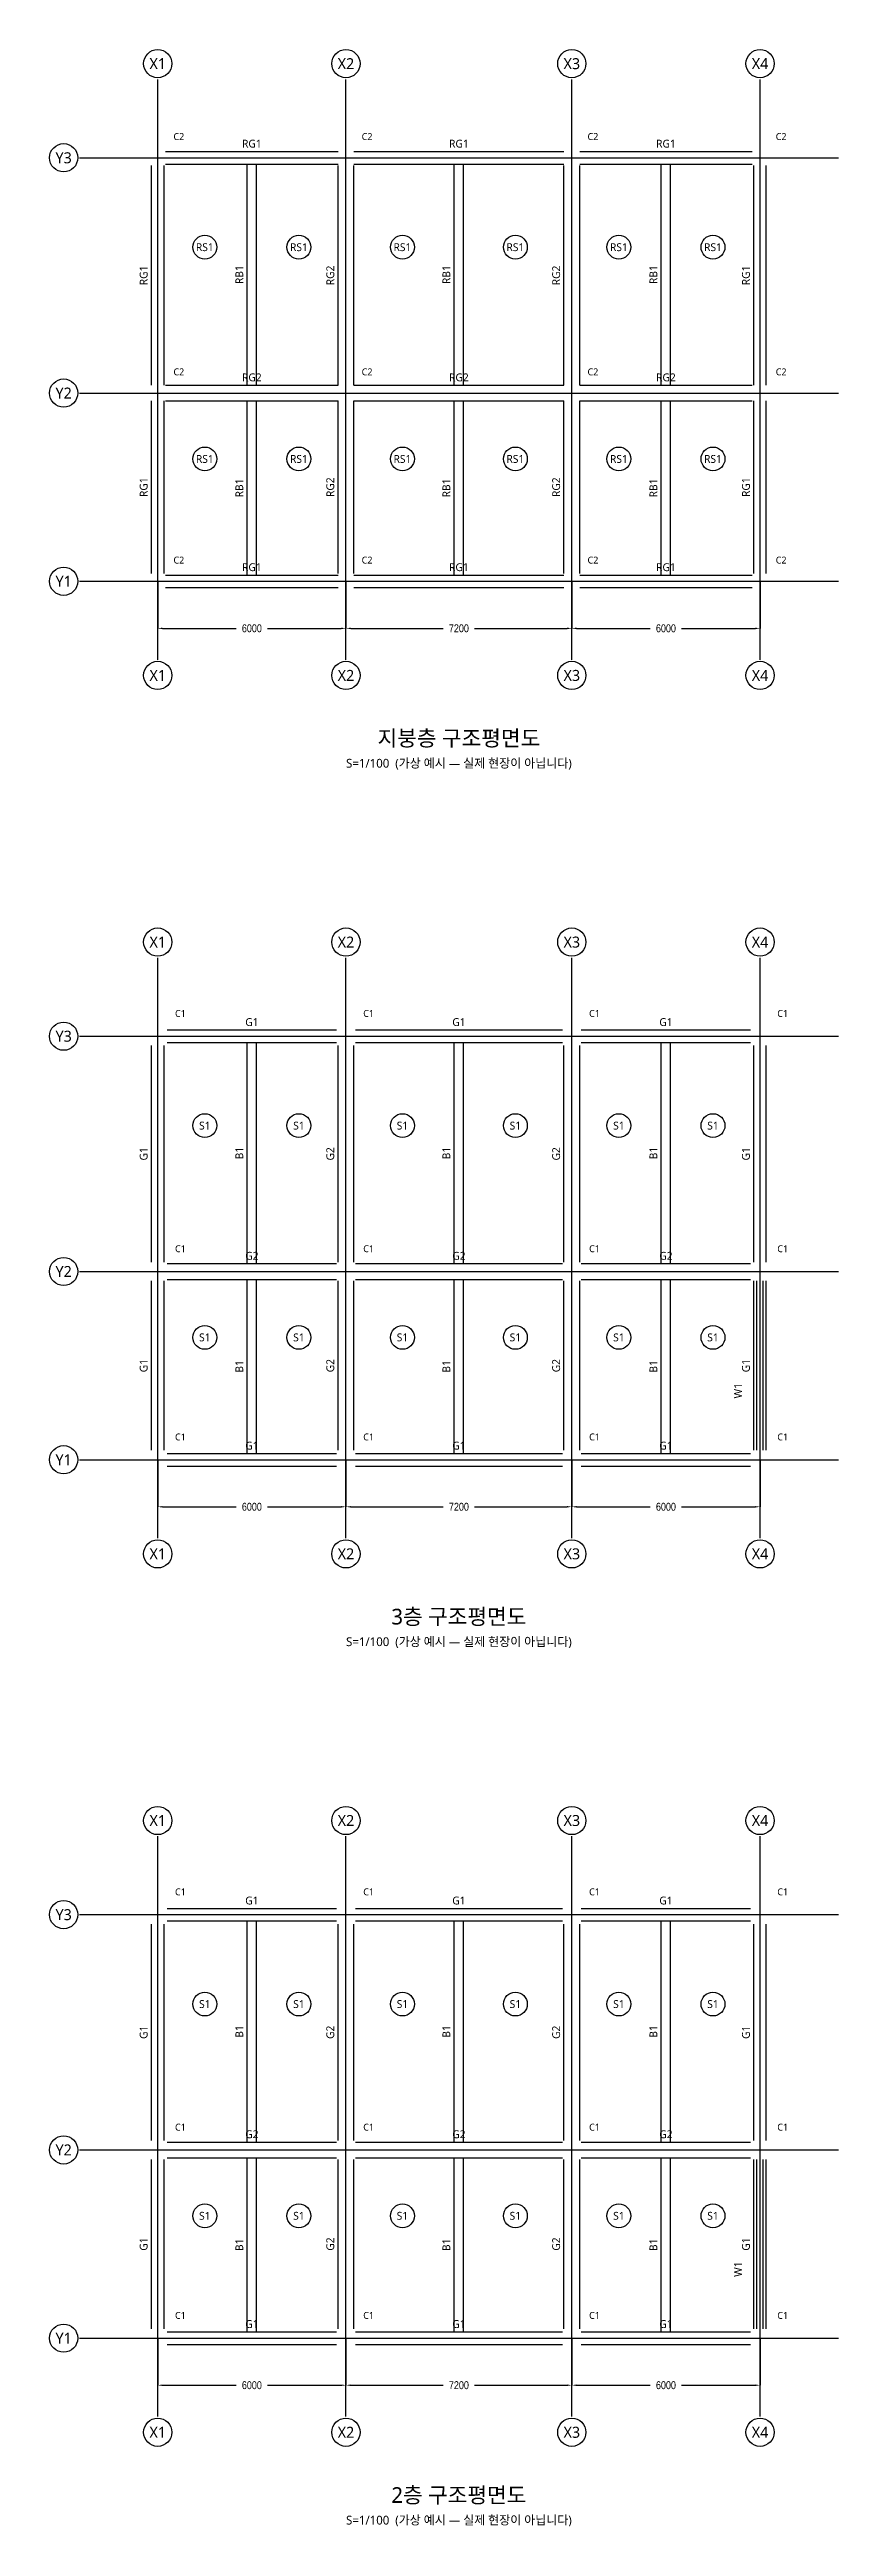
# Model space of a CAD drawing. Header units: millimetres. Extents: x -3450 to 55700, y -6002 to 73083.
# Drawn here: x -3450 to 21700, y -6002 to 72950 of the extents above; entities that cross this region are included whole.
import ezdxf
from ezdxf.enums import TextEntityAlignment as Align

# ---------------------------------------------------------------- set-up
doc = ezdxf.new("R2010")
doc.units = ezdxf.units.MM
for name, color, linetype in [('S-BEAM', 3, 'Continuous'), ('S-BEAM-TXT', 2, 'Continuous'), ('S-COLU', 7, 'Continuous'), ('S-DIMS', 8, 'Continuous'), ('S-GRID', 1, 'Continuous'), ('S-SLAB-TXT', 4, 'Continuous'), ('S-TITLE', 7, 'Continuous'), ('S-WALL', 5, 'Continuous')]:
    doc.layers.add(name, color=color, linetype=linetype)
doc.styles.add('KOR', font='malgun.ttf')
doc.styles.add('OpenSansCondensed-Light', font='OpenSansCondensed-Light.ttf')
doc.dimstyles.get("Standard").update_dxf_attribs({"dimtxt": 2.5, "dimasz": 2.5, "dimexe": 1.25, "dimexo": 0.625, "dimtad": 1, "dimcen": 2.5, "dimazin": 3, "dimtfac": 1, "dimtmove": 0, "dimatfit": 3})

msp = doc.modelspace()

# ---------------------------------------------------------------- texts
at = {"layer": 'S-BEAM-TXT', "style": 'KOR'}
for s, p in [('RG1', (3000, 69950)), ('RG1', (9600, 69950)), ('RG1', (16200, 69950)), ('RG2', (3000, 62500)), ('RG2', (9600, 62500)), ('RG2', (16200, 62500)), ('RG1', (3000, 56450)), ('RG1', (9600, 56450)), ('RG1', (16200, 56450)), ('G1', (3000, 41950)), ('G1', (9600, 41950)), ('G1', (16200, 41950)), ('G2', (3000, 34500)), ('G2', (9600, 34500)), ('G2', (16200, 34500)), ('G1', (3000, 28450)), ('G1', (9600, 28450)), ('G1', (16200, 28450)), ('G1', (3000, 13950)), ('G1', (9600, 13950)), ('G1', (16200, 13950)), ('G2', (3000, 6500)), ('G2', (9600, 6500)), ('G2', (16200, 6500)), ('G1', (3000, 450)), ('G1', (9600, 450)), ('G1', (16200, 450))]:
    msp.add_text(s, height=250, dxfattribs=at).set_placement(p, align=Align.MIDDLE_CENTER)
for s, p in [('RG1', (-450, 65750)), ('RB1', (2600, 65775)), ('RG2', (5500, 65750)), ('RB1', (9200, 65775)), ('RG2', (12700, 65750)), ('RB1', (15800, 65775)), ('RG1', (18750, 65750)), ('RG1', (-450, 59000)), ('RG2', (5500, 59000)), ('RG2', (12700, 59000)), ('RG1', (18750, 59000)), ('RB1', (2600, 58975)), ('RB1', (9200, 58975)), ('RB1', (15800, 58975)), ('B1', (2600, 37775)), ('G2', (5500, 37750)), ('B1', (9200, 37775)), ('G2', (12700, 37750)), ('B1', (15800, 37775)), ('G1', (-450, 37750)), ('G1', (18750, 37750)), ('G1', (-450, 31000)), ('B1', (2600, 30975)), ('G2', (5500, 31000)), ('B1', (9200, 30975)), ('G2', (12700, 31000)), ('B1', (15800, 30975)), ('G1', (18750, 31000)), ('G1', (-450, 9750)), ('B1', (2600, 9775)), ('G2', (5500, 9750)), ('B1', (9200, 9775)), ('G2', (12700, 9750)), ('B1', (15800, 9775)), ('G1', (18750, 9750)), ('G2', (5500, 3000)), ('G2', (12700, 3000)), ('G1', (-450, 3000)), ('B1', (2600, 2975)), ('B1', (9200, 2975)), ('B1', (15800, 2975)), ('G1', (18750, 3000))]:
    msp.add_text(s, height=250, rotation=90, dxfattribs=at).set_placement(p, align=Align.MIDDLE_CENTER)
at = {"layer": 'S-COLU', "style": 'KOR'}
for s, p in [('C2', (500, 70000)), ('C2', (6500, 70000)), ('C2', (13700, 70000)), ('C2', (19700, 70000)), ('C2', (500, 62500)), ('C2', (6500, 62500)), ('C2', (13700, 62500)), ('C2', (19700, 62500)), ('C2', (500, 56500)), ('C2', (6500, 56500)), ('C2', (13700, 56500)), ('C2', (19700, 56500)), ('C1', (550, 42050)), ('C1', (6550, 42050)), ('C1', (13750, 42050)), ('C1', (19750, 42050)), ('C1', (550, 34550)), ('C1', (6550, 34550)), ('C1', (13750, 34550)), ('C1', (19750, 34550)), ('C1', (550, 28550)), ('C1', (6550, 28550)), ('C1', (13750, 28550)), ('C1', (19750, 28550)), ('C1', (550, 14050)), ('C1', (6550, 14050)), ('C1', (13750, 14050)), ('C1', (19750, 14050)), ('C1', (550, 6550)), ('C1', (6550, 6550)), ('C1', (13750, 6550)), ('C1', (19750, 6550)), ('C1', (550, 550)), ('C1', (6550, 550)), ('C1', (13750, 550)), ('C1', (19750, 550))]:
    msp.add_text(s, height=220, dxfattribs=at).set_placement(p, align=Align.BOTTOM_LEFT)
at = {"layer": 'S-GRID', "style": 'KOR'}
for s, p in [('X1', (0, 72500)), ('X2', (6000, 72500)), ('X3', (13200, 72500)), ('X4', (19200, 72500)), ('Y3', (-3000, 69500)), ('Y2', (-3000, 62000)), ('Y1', (-3000, 56000)), ('X1', (0, 53000)), ('X2', (6000, 53000)), ('X3', (13200, 53000)), ('X4', (19200, 53000)), ('X1', (0, 44500)), ('X2', (6000, 44500)), ('X3', (13200, 44500)), ('X4', (19200, 44500)), ('Y3', (-3000, 41500)), ('Y2', (-3000, 34000)), ('Y1', (-3000, 28000)), ('X1', (0, 25000)), ('X2', (6000, 25000)), ('X3', (13200, 25000)), ('X4', (19200, 25000)), ('X1', (0, 16500)), ('X2', (6000, 16500)), ('X3', (13200, 16500)), ('X4', (19200, 16500)), ('Y3', (-3000, 13500)), ('Y2', (-3000, 6000)), ('Y1', (-3000, 0)), ('X1', (0, -3000)), ('X2', (6000, -3000)), ('X3', (13200, -3000)), ('X4', (19200, -3000))]:
    msp.add_text(s, height=350, dxfattribs=at).set_placement(p, align=Align.MIDDLE_CENTER)
at = {"layer": 'S-SLAB-TXT', "style": 'KOR'}
for s, p in [('RS1', (1500, 66650)), ('RS1', (4500, 66650)), ('RS1', (7800, 66650)), ('RS1', (11400, 66650)), ('RS1', (14700, 66650)), ('RS1', (17700, 66650)), ('RS1', (1500, 59900)), ('RS1', (4500, 59900)), ('RS1', (7800, 59900)), ('RS1', (11400, 59900)), ('RS1', (14700, 59900)), ('RS1', (17700, 59900)), ('S1', (1500, 38650)), ('S1', (4500, 38650)), ('S1', (7800, 38650)), ('S1', (11400, 38650)), ('S1', (14700, 38650)), ('S1', (17700, 38650)), ('S1', (1500, 31900)), ('S1', (4500, 31900)), ('S1', (7800, 31900)), ('S1', (11400, 31900)), ('S1', (14700, 31900)), ('S1', (17700, 31900)), ('S1', (1500, 10650)), ('S1', (4500, 10650)), ('S1', (7800, 10650)), ('S1', (11400, 10650)), ('S1', (14700, 10650)), ('S1', (17700, 10650)), ('S1', (1500, 3900)), ('S1', (4500, 3900)), ('S1', (7800, 3900)), ('S1', (11400, 3900)), ('S1', (14700, 3900)), ('S1', (17700, 3900))]:
    msp.add_text(s, height=250, dxfattribs=at).set_placement(p, align=Align.MIDDLE_CENTER)
at = {"layer": 'S-TITLE', "style": 'KOR'}
for s, height, p in [('지붕층 구조평면도', 500, (9600, 51000)), ('S=1/100  (가상 예시 — 실제 현장이 아닙니다)', 280, (9600, 50200)), ('3층 구조평면도', 500, (9600, 23000)), ('S=1/100  (가상 예시 — 실제 현장이 아닙니다)', 280, (9600, 22200)), ('2층 구조평면도', 500, (9600, -5000)), ('S=1/100  (가상 예시 — 실제 현장이 아닙니다)', 280, (9600, -5800))]:
    msp.add_text(s, height=height, dxfattribs=at).set_placement(p, align=Align.MIDDLE_CENTER)
at = {"layer": 'S-WALL', "style": 'KOR'}
for p in [(18500, 30200), (18500, 2200)]:
    msp.add_text('W1', height=250, rotation=90, dxfattribs=at).set_placement(p, align=Align.MIDDLE_CENTER)

# ---------------------------------------------------------------- blocks, each defined once
blk = doc.blocks.new('_CLOSEDFILLED')
at = {"color": 0, "linetype": 'BYBLOCK'}
blk.add_solid([(-1, 0.16), (0, 0), (-1, -0.16)], dxfattribs=at)
blk = doc.blocks.new('*D1')
for p, q in [((0, 0), (0, -1500)), ((6000, 0), (6000, -1500)), ((150, -1500), (2500, -1500)), ((3500, -1500), (5850, -1500))]:
    blk.add_line(p, q)
at = {"layer": 'Defpoints'}
for p in [(0, 0), (6000, 0), (0, -1500)]:
    blk.add_point(p, dxfattribs=at)
at = {"layer": 'S-DIMS', "xscale": 150, "yscale": 150, "rotation": 180}
blk.add_blockref('_CLOSEDFILLED', (0, -1500), dxfattribs=at)
at = {"layer": 'S-DIMS', "xscale": 150, "yscale": 150}
blk.add_blockref('_CLOSEDFILLED', (6000, -1500), dxfattribs=at)
at = {"layer": 'S-DIMS', "insert": (3000, -1500), "char_height": 250, "attachment_point": 5, "style": 'OpenSansCondensed-Light'}
blk.add_mtext('6000', dxfattribs=at)
blk = doc.blocks.new('*D2')
for p, q in [((6000, 0), (6000, -1500)), ((13200, 0), (13200, -1500)), ((6150, -1500), (9100, -1500)), ((10100, -1500), (13050, -1500))]:
    blk.add_line(p, q)
at = {"layer": 'Defpoints'}
for p in [(6000, 0), (13200, 0), (6000, -1500)]:
    blk.add_point(p, dxfattribs=at)
at = {"layer": 'S-DIMS', "xscale": 150, "yscale": 150, "rotation": 180}
blk.add_blockref('_CLOSEDFILLED', (6000, -1500), dxfattribs=at)
at = {"layer": 'S-DIMS', "xscale": 150, "yscale": 150}
blk.add_blockref('_CLOSEDFILLED', (13200, -1500), dxfattribs=at)
at = {"layer": 'S-DIMS', "insert": (9600, -1500), "char_height": 250, "attachment_point": 5, "style": 'OpenSansCondensed-Light'}
blk.add_mtext('7200', dxfattribs=at)
blk = doc.blocks.new('*D3')
for p, q in [((13200, 0), (13200, -1500)), ((19200, 0), (19200, -1500)), ((13350, -1500), (15700, -1500)), ((16700, -1500), (19050, -1500))]:
    blk.add_line(p, q)
at = {"layer": 'Defpoints'}
for p in [(13200, 0), (19200, 0), (13200, -1500)]:
    blk.add_point(p, dxfattribs=at)
at = {"layer": 'S-DIMS', "xscale": 150, "yscale": 150, "rotation": 180}
blk.add_blockref('_CLOSEDFILLED', (13200, -1500), dxfattribs=at)
at = {"layer": 'S-DIMS', "xscale": 150, "yscale": 150}
blk.add_blockref('_CLOSEDFILLED', (19200, -1500), dxfattribs=at)
at = {"layer": 'S-DIMS', "insert": (16200, -1500), "char_height": 250, "attachment_point": 5, "style": 'OpenSansCondensed-Light'}
blk.add_mtext('6000', dxfattribs=at)
blk = doc.blocks.new('*D4')
for p, q in [((0, 28000), (0, 26500)), ((6000, 28000), (6000, 26500)), ((150, 26500), (2500, 26500)), ((3500, 26500), (5850, 26500))]:
    blk.add_line(p, q)
at = {"layer": 'Defpoints'}
for p in [(0, 28000), (6000, 28000), (0, 26500)]:
    blk.add_point(p, dxfattribs=at)
at = {"layer": 'S-DIMS', "xscale": 150, "yscale": 150, "rotation": 180}
blk.add_blockref('_CLOSEDFILLED', (0, 26500), dxfattribs=at)
at = {"layer": 'S-DIMS', "xscale": 150, "yscale": 150}
blk.add_blockref('_CLOSEDFILLED', (6000, 26500), dxfattribs=at)
at = {"layer": 'S-DIMS', "insert": (3000, 26500), "char_height": 250, "attachment_point": 5, "style": 'OpenSansCondensed-Light'}
blk.add_mtext('6000', dxfattribs=at)
blk = doc.blocks.new('*D5')
for p, q in [((6000, 28000), (6000, 26500)), ((13200, 28000), (13200, 26500)), ((6150, 26500), (9100, 26500)), ((10100, 26500), (13050, 26500))]:
    blk.add_line(p, q)
at = {"layer": 'Defpoints'}
for p in [(6000, 28000), (13200, 28000), (6000, 26500)]:
    blk.add_point(p, dxfattribs=at)
at = {"layer": 'S-DIMS', "xscale": 150, "yscale": 150, "rotation": 180}
blk.add_blockref('_CLOSEDFILLED', (6000, 26500), dxfattribs=at)
at = {"layer": 'S-DIMS', "xscale": 150, "yscale": 150}
blk.add_blockref('_CLOSEDFILLED', (13200, 26500), dxfattribs=at)
at = {"layer": 'S-DIMS', "insert": (9600, 26500), "char_height": 250, "attachment_point": 5, "style": 'OpenSansCondensed-Light'}
blk.add_mtext('7200', dxfattribs=at)
blk = doc.blocks.new('*D6')
for p, q in [((13200, 28000), (13200, 26500)), ((19200, 28000), (19200, 26500)), ((13350, 26500), (15700, 26500)), ((16700, 26500), (19050, 26500))]:
    blk.add_line(p, q)
at = {"layer": 'Defpoints'}
for p in [(13200, 28000), (19200, 28000), (13200, 26500)]:
    blk.add_point(p, dxfattribs=at)
at = {"layer": 'S-DIMS', "xscale": 150, "yscale": 150, "rotation": 180}
blk.add_blockref('_CLOSEDFILLED', (13200, 26500), dxfattribs=at)
at = {"layer": 'S-DIMS', "xscale": 150, "yscale": 150}
blk.add_blockref('_CLOSEDFILLED', (19200, 26500), dxfattribs=at)
at = {"layer": 'S-DIMS', "insert": (16200, 26500), "char_height": 250, "attachment_point": 5, "style": 'OpenSansCondensed-Light'}
blk.add_mtext('6000', dxfattribs=at)
blk = doc.blocks.new('*D7')
for p, q in [((0, 56000), (0, 54500)), ((6000, 56000), (6000, 54500)), ((150, 54500), (2500, 54500)), ((3500, 54500), (5850, 54500))]:
    blk.add_line(p, q)
at = {"layer": 'Defpoints'}
for p in [(0, 56000), (6000, 56000), (0, 54500)]:
    blk.add_point(p, dxfattribs=at)
at = {"layer": 'S-DIMS', "xscale": 150, "yscale": 150, "rotation": 180}
blk.add_blockref('_CLOSEDFILLED', (0, 54500), dxfattribs=at)
at = {"layer": 'S-DIMS', "xscale": 150, "yscale": 150}
blk.add_blockref('_CLOSEDFILLED', (6000, 54500), dxfattribs=at)
at = {"layer": 'S-DIMS', "insert": (3000, 54500), "char_height": 250, "attachment_point": 5, "style": 'OpenSansCondensed-Light'}
blk.add_mtext('6000', dxfattribs=at)
blk = doc.blocks.new('*D8')
for p, q in [((6000, 56000), (6000, 54500)), ((13200, 56000), (13200, 54500)), ((6150, 54500), (9100, 54500)), ((10100, 54500), (13050, 54500))]:
    blk.add_line(p, q)
at = {"layer": 'Defpoints'}
for p in [(6000, 56000), (13200, 56000), (6000, 54500)]:
    blk.add_point(p, dxfattribs=at)
at = {"layer": 'S-DIMS', "xscale": 150, "yscale": 150, "rotation": 180}
blk.add_blockref('_CLOSEDFILLED', (6000, 54500), dxfattribs=at)
at = {"layer": 'S-DIMS', "xscale": 150, "yscale": 150}
blk.add_blockref('_CLOSEDFILLED', (13200, 54500), dxfattribs=at)
at = {"layer": 'S-DIMS', "insert": (9600, 54500), "char_height": 250, "attachment_point": 5, "style": 'OpenSansCondensed-Light'}
blk.add_mtext('7200', dxfattribs=at)
blk = doc.blocks.new('*D9')
for p, q in [((13200, 56000), (13200, 54500)), ((19200, 56000), (19200, 54500)), ((13350, 54500), (15700, 54500)), ((16700, 54500), (19050, 54500))]:
    blk.add_line(p, q)
at = {"layer": 'Defpoints'}
for p in [(13200, 56000), (19200, 56000), (13200, 54500)]:
    blk.add_point(p, dxfattribs=at)
at = {"layer": 'S-DIMS', "xscale": 150, "yscale": 150, "rotation": 180}
blk.add_blockref('_CLOSEDFILLED', (13200, 54500), dxfattribs=at)
at = {"layer": 'S-DIMS', "xscale": 150, "yscale": 150}
blk.add_blockref('_CLOSEDFILLED', (19200, 54500), dxfattribs=at)
at = {"layer": 'S-DIMS', "insert": (16200, 54500), "char_height": 250, "attachment_point": 5, "style": 'OpenSansCondensed-Light'}
blk.add_mtext('6000', dxfattribs=at)

# ---------------------------------------------------------------- dimensions: what is measured, and where the dimension line sits
at = {"layer": 'S-DIMS'}
for base, p1, p2, picture, middle in [((0, 54500), (0, 56000), (6000, 56000), '*D7', (3000, 54500)), ((6000, 54500), (6000, 56000), (13200, 56000), '*D8', (9600, 54500)), ((13200, 54500), (13200, 56000), (19200, 56000), '*D9', (16200, 54500)), ((0, 26500), (0, 28000), (6000, 28000), '*D4', (3000, 26500)), ((6000, 26500), (6000, 28000), (13200, 28000), '*D5', (9600, 26500)), ((13200, 26500), (13200, 28000), (19200, 28000), '*D6', (16200, 26500)), ((0, -1500), (0, 0), (6000, 0), '*D1', (3000, -1500)), ((6000, -1500), (6000, 0), (13200, 0), '*D2', (9600, -1500)), ((13200, -1500), (13200, 0), (19200, 0), '*D3', (16200, -1500))]:
    dim = msp.add_linear_dim(base=base, p1=p1, p2=p2, dimstyle='Standard', override={"dimtxt": 250, "dimasz": 150, "dimdec": 0}, dxfattribs=at)
    dim.commit()
    dim.dimension.update_dxf_attribs({"geometry": picture, "text_midpoint": middle})

# ---------------------------------------------------------------- linework, layer by layer
at = {"layer": 'S-BEAM'}
for p, q in [((250, 69700), (5750, 69700)), ((6250, 69700), (12950, 69700)), ((13450, 69700), (18950, 69700)), ((-200, 62250), (-200, 69250)), ((200, 62250), (200, 69250)), ((250, 69300), (5750, 69300)), ((2850, 62250), (2850, 69300)), ((3150, 62250), (3150, 69300)), ((5750, 62250), (5750, 69250)), ((6250, 69300), (12950, 69300)), ((6250, 62250), (6250, 69250)), ((9450, 62250), (9450, 69300)), ((9750, 62250), (9750, 69300)), ((12950, 62250), (12950, 69250)), ((13450, 69300), (18950, 69300)), ((13450, 62250), (13450, 69250)), ((16050, 62250), (16050, 69300)), ((16350, 62250), (16350, 69300)), ((19000, 62250), (19000, 69250)), ((19400, 62250), (19400, 69250)), ((-200, 56250), (-200, 61750)), ((200, 56250), (200, 61750)), ((250, 62250), (5750, 62250)), ((250, 61750), (5750, 61750)), ((2850, 56200), (2850, 61750)), ((3150, 56200), (3150, 61750)), ((5750, 56250), (5750, 61750)), ((6250, 62250), (12950, 62250)), ((6250, 61750), (12950, 61750)), ((6250, 56250), (6250, 61750)), ((9450, 56200), (9450, 61750)), ((9750, 56200), (9750, 61750)), ((12950, 56250), (12950, 61750)), ((13450, 62250), (18950, 62250)), ((13450, 61750), (18950, 61750)), ((13450, 56250), (13450, 61750)), ((16050, 56200), (16050, 61750)), ((16350, 56200), (16350, 61750)), ((19000, 56250), (19000, 61750)), ((19400, 56250), (19400, 61750)), ((250, 56200), (5750, 56200)), ((6250, 56200), (12950, 56200)), ((13450, 56200), (18950, 56200)), ((250, 55800), (5750, 55800)), ((6250, 55800), (12950, 55800)), ((13450, 55800), (18950, 55800)), ((-200, 34300), (-200, 41200)), ((200, 34300), (200, 41200)), ((300, 41700), (5700, 41700)), ((300, 41300), (5700, 41300)), ((2850, 34250), (2850, 41300)), ((3150, 34250), (3150, 41300)), ((5750, 34300), (5750, 41200)), ((6250, 34300), (6250, 41200)), ((6300, 41700), (12900, 41700)), ((6300, 41300), (12900, 41300)), ((9450, 34250), (9450, 41300)), ((9750, 34250), (9750, 41300)), ((12950, 34300), (12950, 41200)), ((13450, 34300), (13450, 41200)), ((13500, 41700), (18900, 41700)), ((13500, 41300), (18900, 41300)), ((16050, 34250), (16050, 41300)), ((16350, 34250), (16350, 41300)), ((19000, 34300), (19000, 41200)), ((19400, 34300), (19400, 41200)), ((300, 34250), (5700, 34250)), ((6300, 34250), (12900, 34250)), ((13500, 34250), (18900, 34250)), ((-200, 28300), (-200, 33700)), ((200, 28300), (200, 33700)), ((300, 33750), (5700, 33750)), ((2850, 28200), (2850, 33750)), ((3150, 28200), (3150, 33750)), ((5750, 28300), (5750, 33700)), ((6250, 28300), (6250, 33700)), ((6300, 33750), (12900, 33750)), ((9450, 28200), (9450, 33750)), ((9750, 28200), (9750, 33750)), ((12950, 28300), (12950, 33700)), ((13450, 28300), (13450, 33700)), ((13500, 33750), (18900, 33750)), ((16050, 28200), (16050, 33750)), ((16350, 28200), (16350, 33750)), ((19000, 28300), (19000, 33700)), ((19400, 28300), (19400, 33700)), ((300, 28200), (5700, 28200)), ((300, 27800), (5700, 27800)), ((6300, 28200), (12900, 28200)), ((6300, 27800), (12900, 27800)), ((13500, 28200), (18900, 28200)), ((13500, 27800), (18900, 27800)), ((300, 13700), (5700, 13700)), ((6300, 13700), (12900, 13700)), ((13500, 13700), (18900, 13700)), ((-200, 6300), (-200, 13200)), ((200, 6300), (200, 13200)), ((300, 13300), (5700, 13300)), ((2850, 6250), (2850, 13300)), ((3150, 6250), (3150, 13300)), ((5750, 6300), (5750, 13200)), ((6250, 6300), (6250, 13200)), ((6300, 13300), (12900, 13300)), ((9450, 6250), (9450, 13300)), ((9750, 6250), (9750, 13300)), ((12950, 6300), (12950, 13200)), ((13450, 6300), (13450, 13200)), ((13500, 13300), (18900, 13300)), ((16050, 6250), (16050, 13300)), ((16350, 6250), (16350, 13300)), ((19000, 6300), (19000, 13200)), ((19400, 6300), (19400, 13200)), ((-200, 300), (-200, 5700)), ((200, 300), (200, 5700)), ((300, 6250), (5700, 6250)), ((300, 5750), (5700, 5750)), ((2850, 200), (2850, 5750)), ((3150, 200), (3150, 5750)), ((5750, 300), (5750, 5700)), ((6250, 300), (6250, 5700)), ((6300, 6250), (12900, 6250)), ((6300, 5750), (12900, 5750)), ((9450, 200), (9450, 5750)), ((9750, 200), (9750, 5750)), ((12950, 300), (12950, 5700)), ((13450, 300), (13450, 5700)), ((13500, 6250), (18900, 6250)), ((13500, 5750), (18900, 5750)), ((16050, 200), (16050, 5750)), ((16350, 200), (16350, 5750)), ((19000, 300), (19000, 5700)), ((19400, 300), (19400, 5700)), ((300, 200), (5700, 200)), ((6300, 200), (12900, 200)), ((13500, 200), (18900, 200)), ((300, -200), (5700, -200)), ((6300, -200), (12900, -200)), ((13500, -200), (18900, -200))]:
    msp.add_line(p, q, dxfattribs=at)
at = {"layer": 'S-GRID'}
for p, q in [((0, 53500), (0, 72000)), ((6000, 53500), (6000, 72000)), ((13200, 53500), (13200, 72000)), ((19200, 53500), (19200, 72000)), ((-2500, 69500), (21700, 69500)), ((-2500, 62000), (21700, 62000)), ((-2500, 56000), (21700, 56000)), ((0, 25500), (0, 44000)), ((6000, 25500), (6000, 44000)), ((13200, 25500), (13200, 44000)), ((19200, 25500), (19200, 44000)), ((-2500, 41500), (21700, 41500)), ((-2500, 34000), (21700, 34000)), ((-2500, 28000), (21700, 28000)), ((0, -2500), (0, 16000)), ((6000, -2500), (6000, 16000)), ((13200, -2500), (13200, 16000)), ((19200, -2500), (19200, 16000)), ((-2500, 13500), (21700, 13500)), ((-2500, 6000), (21700, 6000)), ((-2500, 0), (21700, 0))]:
    msp.add_line(p, q, dxfattribs=at)
for centre in [(0, 72500), (6000, 72500), (13200, 72500), (19200, 72500), (-3000, 69500), (-3000, 62000), (-3000, 56000), (0, 53000), (6000, 53000), (13200, 53000), (19200, 53000), (0, 44500), (6000, 44500), (13200, 44500), (19200, 44500), (-3000, 41500), (-3000, 34000), (-3000, 28000), (0, 25000), (6000, 25000), (13200, 25000), (19200, 25000), (0, 16500), (6000, 16500), (13200, 16500), (19200, 16500), (-3000, 13500), (-3000, 6000), (-3000, 0), (0, -3000), (6000, -3000), (13200, -3000), (19200, -3000)]:
    msp.add_circle(centre, 450, dxfattribs=at)
at = {"layer": 'S-SLAB-TXT'}
for centre in [(1500, 66650), (4500, 66650), (7800, 66650), (11400, 66650), (14700, 66650), (17700, 66650), (1500, 59900), (4500, 59900), (7800, 59900), (11400, 59900), (14700, 59900), (17700, 59900), (1500, 38650), (4500, 38650), (7800, 38650), (11400, 38650), (14700, 38650), (17700, 38650), (1500, 31900), (4500, 31900), (7800, 31900), (11400, 31900), (14700, 31900), (17700, 31900), (1500, 10650), (4500, 10650), (7800, 10650), (11400, 10650), (14700, 10650), (17700, 10650), (1500, 3900), (4500, 3900), (7800, 3900), (11400, 3900), (14700, 3900), (17700, 3900)]:
    msp.add_circle(centre, 380, dxfattribs=at)
at = {"layer": 'S-WALL'}
for p, q in [((19100, 28300), (19100, 33700)), ((19300, 28300), (19300, 33700)), ((19100, 300), (19100, 5700)), ((19300, 300), (19300, 5700))]:
    msp.add_line(p, q, dxfattribs=at)

msp.set_redraw_order([(e.dxf.handle, doc.entitydb.next_handle()) for e in msp.query("TEXT MTEXT ATTDEF DIMENSION ARC_DIMENSION")])  # texts and dimensions are drawn at this point

doc.saveas('drawing.dxf')
